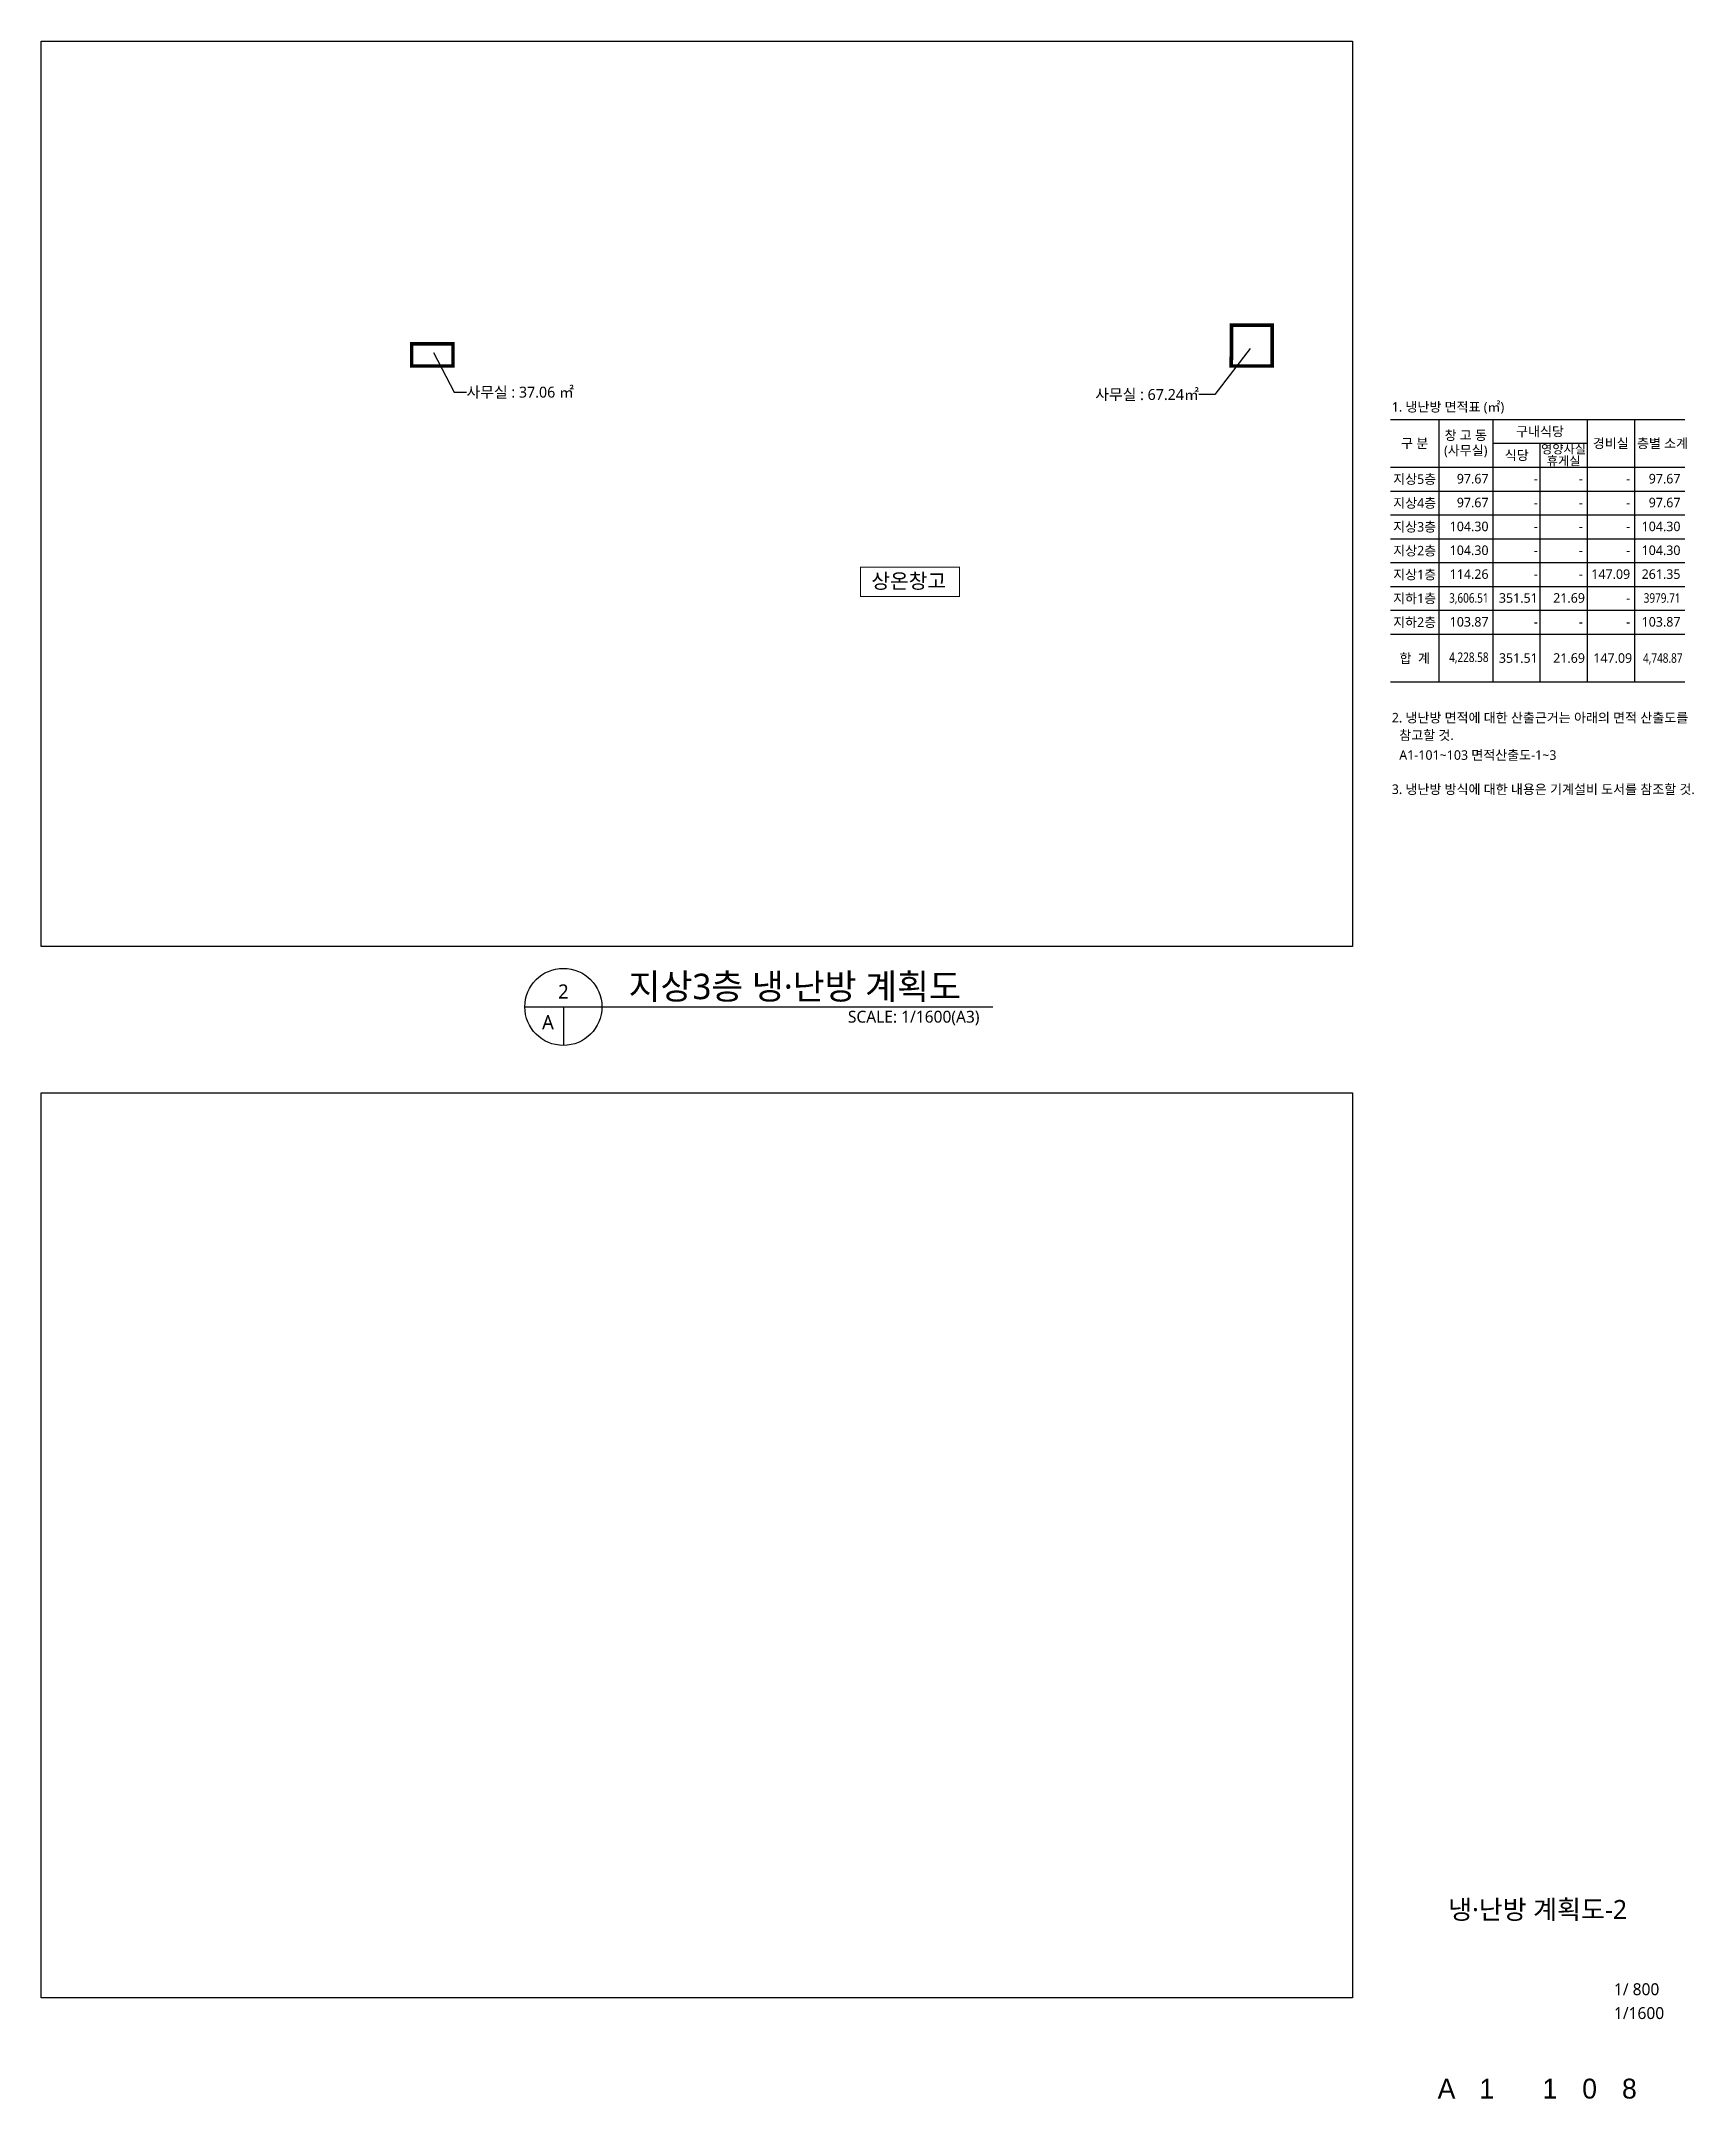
# Model space of a CAD drawing. Header units: millimetres. Extents: x 29268 to 1313442, y 14886 to 428924.
# Drawn here: x 980797 to 1313442, y 14886 to 428924 of the extents above; entities that cross this region are included whole.
import ezdxf
from ezdxf.enums import TextEntityAlignment as Align

# ---------------------------------------------------------------- set-up
doc = ezdxf.new("R2010")
doc.units = ezdxf.units.MM
doc.header["$LTSCALE"] = 1000
doc.linetypes.add('HID', pattern=[2.5, 1.5, -1])
doc.layers.get('DEFPOINTS').update_dxf_attribs({"color": 161})
for name, color, linetype in [('AREA 02 - 창고 사무실(난방구간)', 4, 'HID'), ('DIM', 7, 'Continuous'), ('SYM', 7, 'Continuous'), ('TEXT', 3, 'Continuous'), ('TEXT-TITLE', 6, 'Continuous'), ('TEXT-기입', 6, 'Continuous'), ('TEXT-주', 7, 'Continuous'), ('냉난방 텍스트', 2, 'Continuous')]:
    doc.layers.add(name, color=color, linetype=linetype)
doc.styles.add('CGS', font='cgse', dxfattribs={"bigfont": 'cgs'})
doc.styles.add('나눔바른고딕', font='NanumBarunGothic.ttf')

msp = doc.modelspace()

# ---------------------------------------------------------------- texts
at = {"layer": 'TEXT', "style": '나눔바른고딕'}
msp.add_text('지상3층 냉·난방 계획도', height=5120, dxfattribs=at).set_placement((1099027, 236155))
for s, p in [('2', (1085907, 237707)), ('A', (1082804, 231501))]:
    msp.add_text(s, height=2880, dxfattribs=at).set_placement(p, align=Align.MIDDLE)
msp.add_text('SCALE: 1/1600(A3)', height=2400, dxfattribs=at).set_placement((1169658, 233828), align=Align.TOP_RIGHT)
at = {"layer": 'TEXT-TITLE', "style": '나눔바른고딕'}
msp.add_text('냉·난방 계획도-2', height=3840, dxfattribs=at).set_placement((1282000, 52985), align=Align.MIDDLE_CENTER)
at = {"layer": 'TEXT-기입', "style": '나눔바른고딕'}
for s, p in [('1/ 800', (1297363, 35023)), ('1/1600', (1297363, 30223))]:
    msp.add_text(s, height=2400, dxfattribs=at).set_placement(p, align=Align.BOTTOM_LEFT)
at = {"layer": 'TEXT-기입', "style": 'CGS'}
for s, p in [('A', (1263662, 16943)), ('1', (1271763, 16943)), ('1', (1284462, 16943)), ('0', (1292462, 16943)), ('8', (1300462, 16943))]:
    msp.add_text(s, height=4000, dxfattribs=at).set_placement(p, align=Align.MIDDLE_CENTER)
at = {"layer": '냉난방 텍스트', "style": '나눔바른고딕'}
msp.add_text('사무실 : 37.06 ㎡', height=2200, dxfattribs=at).set_placement((1066415, 358302), align=Align.MIDDLE_LEFT)
msp.add_text('사무실 : 67.24㎡', height=2200, dxfattribs=at).set_placement((1213823, 357821), align=Align.MIDDLE_RIGHT)
msp.add_text('상온창고', height=3000, dxfattribs=at).set_placement((1155418, 320306), align=Align.MIDDLE_CENTER)

# ---------------------------------------------------------------- blocks, each defined once
blk = doc.blocks.new('냉난방구획도-NOTE')
blk.add_line((19795, -6000), (19795, -36000))
at = {"layer": 'DIM'}
blk.add_line((13857, -6000), (25733, -6000), dxfattribs=at)
for points in [[(1000, -3000), (38000, -3000)], [(7062, -3000), (7062, -36000)], [(13857, -3000), (13857, -36000)], [(25733, -3000), (25733, -36000)], [(31670, -3000), (31670, -36000)], [(1000, -9000), (38000, -9000)], [(1000, -12000), (38000, -12000)], [(1000, -15000), (38000, -15000)], [(1000, -18000), (38000, -18000)], [(1000, -21000), (38000, -21000)], [(1000, -24000), (38000, -24000)], [(1000, -27000), (38000, -27000)], [(1000, -30000), (38000, -30000)], [(1000, -36000), (38000, -36000)]]:
    blk.add_lwpolyline(points, dxfattribs=at)
at = {"layer": 'TEXT-기입', "style": '나눔바른고딕'}
for s, p in [('1. 냉난방 면적표 (㎡)', (1152, -1412)), ('2. 냉난방 면적에 대한 산출근거는 아래의 면적 산출도를', (1152, -40500)), ('참고할 것.', (2093, -42700)), ('A1-101~103 면적산출도-1~3', (2093, -45200)), ('3. 냉난방 방식에 대한 내용은 기계설비 도서를 참조할 것.', (1152, -49500))]:
    blk.add_text(s, height=1200, dxfattribs=at).set_placement(p, align=Align.MIDDLE_LEFT)
for s, height, p in [('창 고 동', 1200, (10460, -4982)), ('구내식당', 1200, (19795, -4500)), ('구 분', 1200, (4031, -6000)), ('(사무실)', 1200, (10458, -6890)), ('식당', 1200, (16869, -7500)), ('영양사실', 1125, (22764, -6714)), ('휴게실', 1125, (22764, -8197)), ('경비실', 1200, (28701, -6000)), ('층별 소계', 1200, (35210, -6000)), ('지상5층', 1200, (4031, -10500)), ('지상4층', 1200, (4031, -13500)), ('지상3층', 1200, (4031, -16500)), ('지상2층', 1200, (4031, -19500)), ('지상1층', 1200, (4031, -22500)), ('지하1층', 1200, (4031, -25500)), ('지하2층', 1200, (4031, -28500)), ('합  계', 1200, (4031, -33035))]:
    blk.add_text(s, height=height, dxfattribs=at).set_placement(p, align=Align.MIDDLE_CENTER)
for s, p in [('97.67', (13326, -10446)), ('97.67', (37469, -10446)), ('97.67', (13326, -13446)), ('-', (19514, -10446)), ('-', (25201, -10446)), ('-', (31139, -10446)), ('97.67', (37469, -13446)), ('-', (19514, -13446)), ('-', (25201, -13446)), ('-', (31139, -13446)), ('104.30', (13326, -16446)), ('-', (19514, -16446)), ('-', (25201, -16446)), ('-', (31139, -16446)), ('104.30', (37469, -16446)), ('104.30', (13326, -19446)), ('-', (19514, -19446)), ('-', (25201, -19446)), ('-', (31139, -19446)), ('104.30', (37469, -19446)), ('114.26', (13326, -22446)), ('-', (19514, -22446)), ('-', (25201, -22446)), ('147.09', (31139, -22446)), ('261.35', (37469, -22446)), ('351.51', (19514, -25446)), ('21.69', (25451, -25446)), ('-', (31139, -25446)), ('103.87', (13326, -28446)), ('103.87', (37469, -28446)), ('-', (19514, -28446)), ('-', (25201, -28446)), ('-', (31139, -28446)), ('351.51', (19514, -33000)), ('21.69', (25451, -33000)), ('147.09', (31389, -33000))]:
    blk.add_text(s, height=1200, dxfattribs=at).set_placement(p, align=Align.MIDDLE_RIGHT)
at = {"layer": 'TEXT-기입', "style": '나눔바른고딕', "width": 0.8}
for s, p in [('3,606.51', (13326, -25446)), ('3979.71', (37469, -25446)), ('4,228.58', (13326, -32901)), ('4,748.87', (37719, -33000))]:
    blk.add_text(s, height=1200, dxfattribs=at).set_placement(p, align=Align.MIDDLE_RIGHT)

# ---------------------------------------------------------------- linework, layer by layer
msp.add_lwpolyline([(980797, 428924), (1244725, 428924), (1244725, 246781), (980797, 246781)], close=True)
at = {"layer": 'AREA 02 - 창고 사무실(난방구간)', "const_width": 700}
for points in [[(1220315, 363569), (1228565, 363569), (1228565, 371769), (1220377, 371769), (1220377, 365106), (1220315, 365106)], [(1055377, 363569), (1063702, 363569), (1063702, 368019), (1055377, 368019)]]:
    msp.add_lwpolyline(points, close=True, dxfattribs=at)
at = {"layer": 'DEFPOINTS'}
msp.add_lwpolyline([(980797, 217341), (1244725, 217341), (1244725, 35198), (980797, 35198)], close=True, dxfattribs=at)
at = {"layer": 'SYM'}
for p, q in [((1078150, 234604), (1172372, 234604)), ((1085907, 234604), (1085907, 226846))]:
    msp.add_line(p, q, dxfattribs=at)
msp.add_circle((1085907, 234604), 7758, dxfattribs=at)
at = {"layer": 'TEXT-주'}
for points in [[(1059764, 366254), (1063914, 358302), (1066415, 358302)], [(1224144, 367090), (1217028, 357821), (1213823, 357821)]]:
    msp.add_lwpolyline(points, dxfattribs=at)
at = {"layer": '냉난방 텍스트', "const_width": 188}
msp.add_lwpolyline([(1145691, 317194), (1165660, 317194), (1165660, 323100), (1145691, 323100)], close=True, dxfattribs=at)

# ---------------------------------------------------------------- block references
at = {"xscale": 1.59999999996, "yscale": 1.59999999996, "zscale": 1.59999999996}
msp.add_blockref('냉난방구획도-NOTE', (1250800, 357600), dxfattribs=at)

msp.set_redraw_order([(e.dxf.handle, doc.entitydb.next_handle()) for e in msp.query("TEXT MTEXT ATTDEF DIMENSION ARC_DIMENSION")])  # texts and dimensions are drawn at this point

doc.saveas('drawing.dxf')
